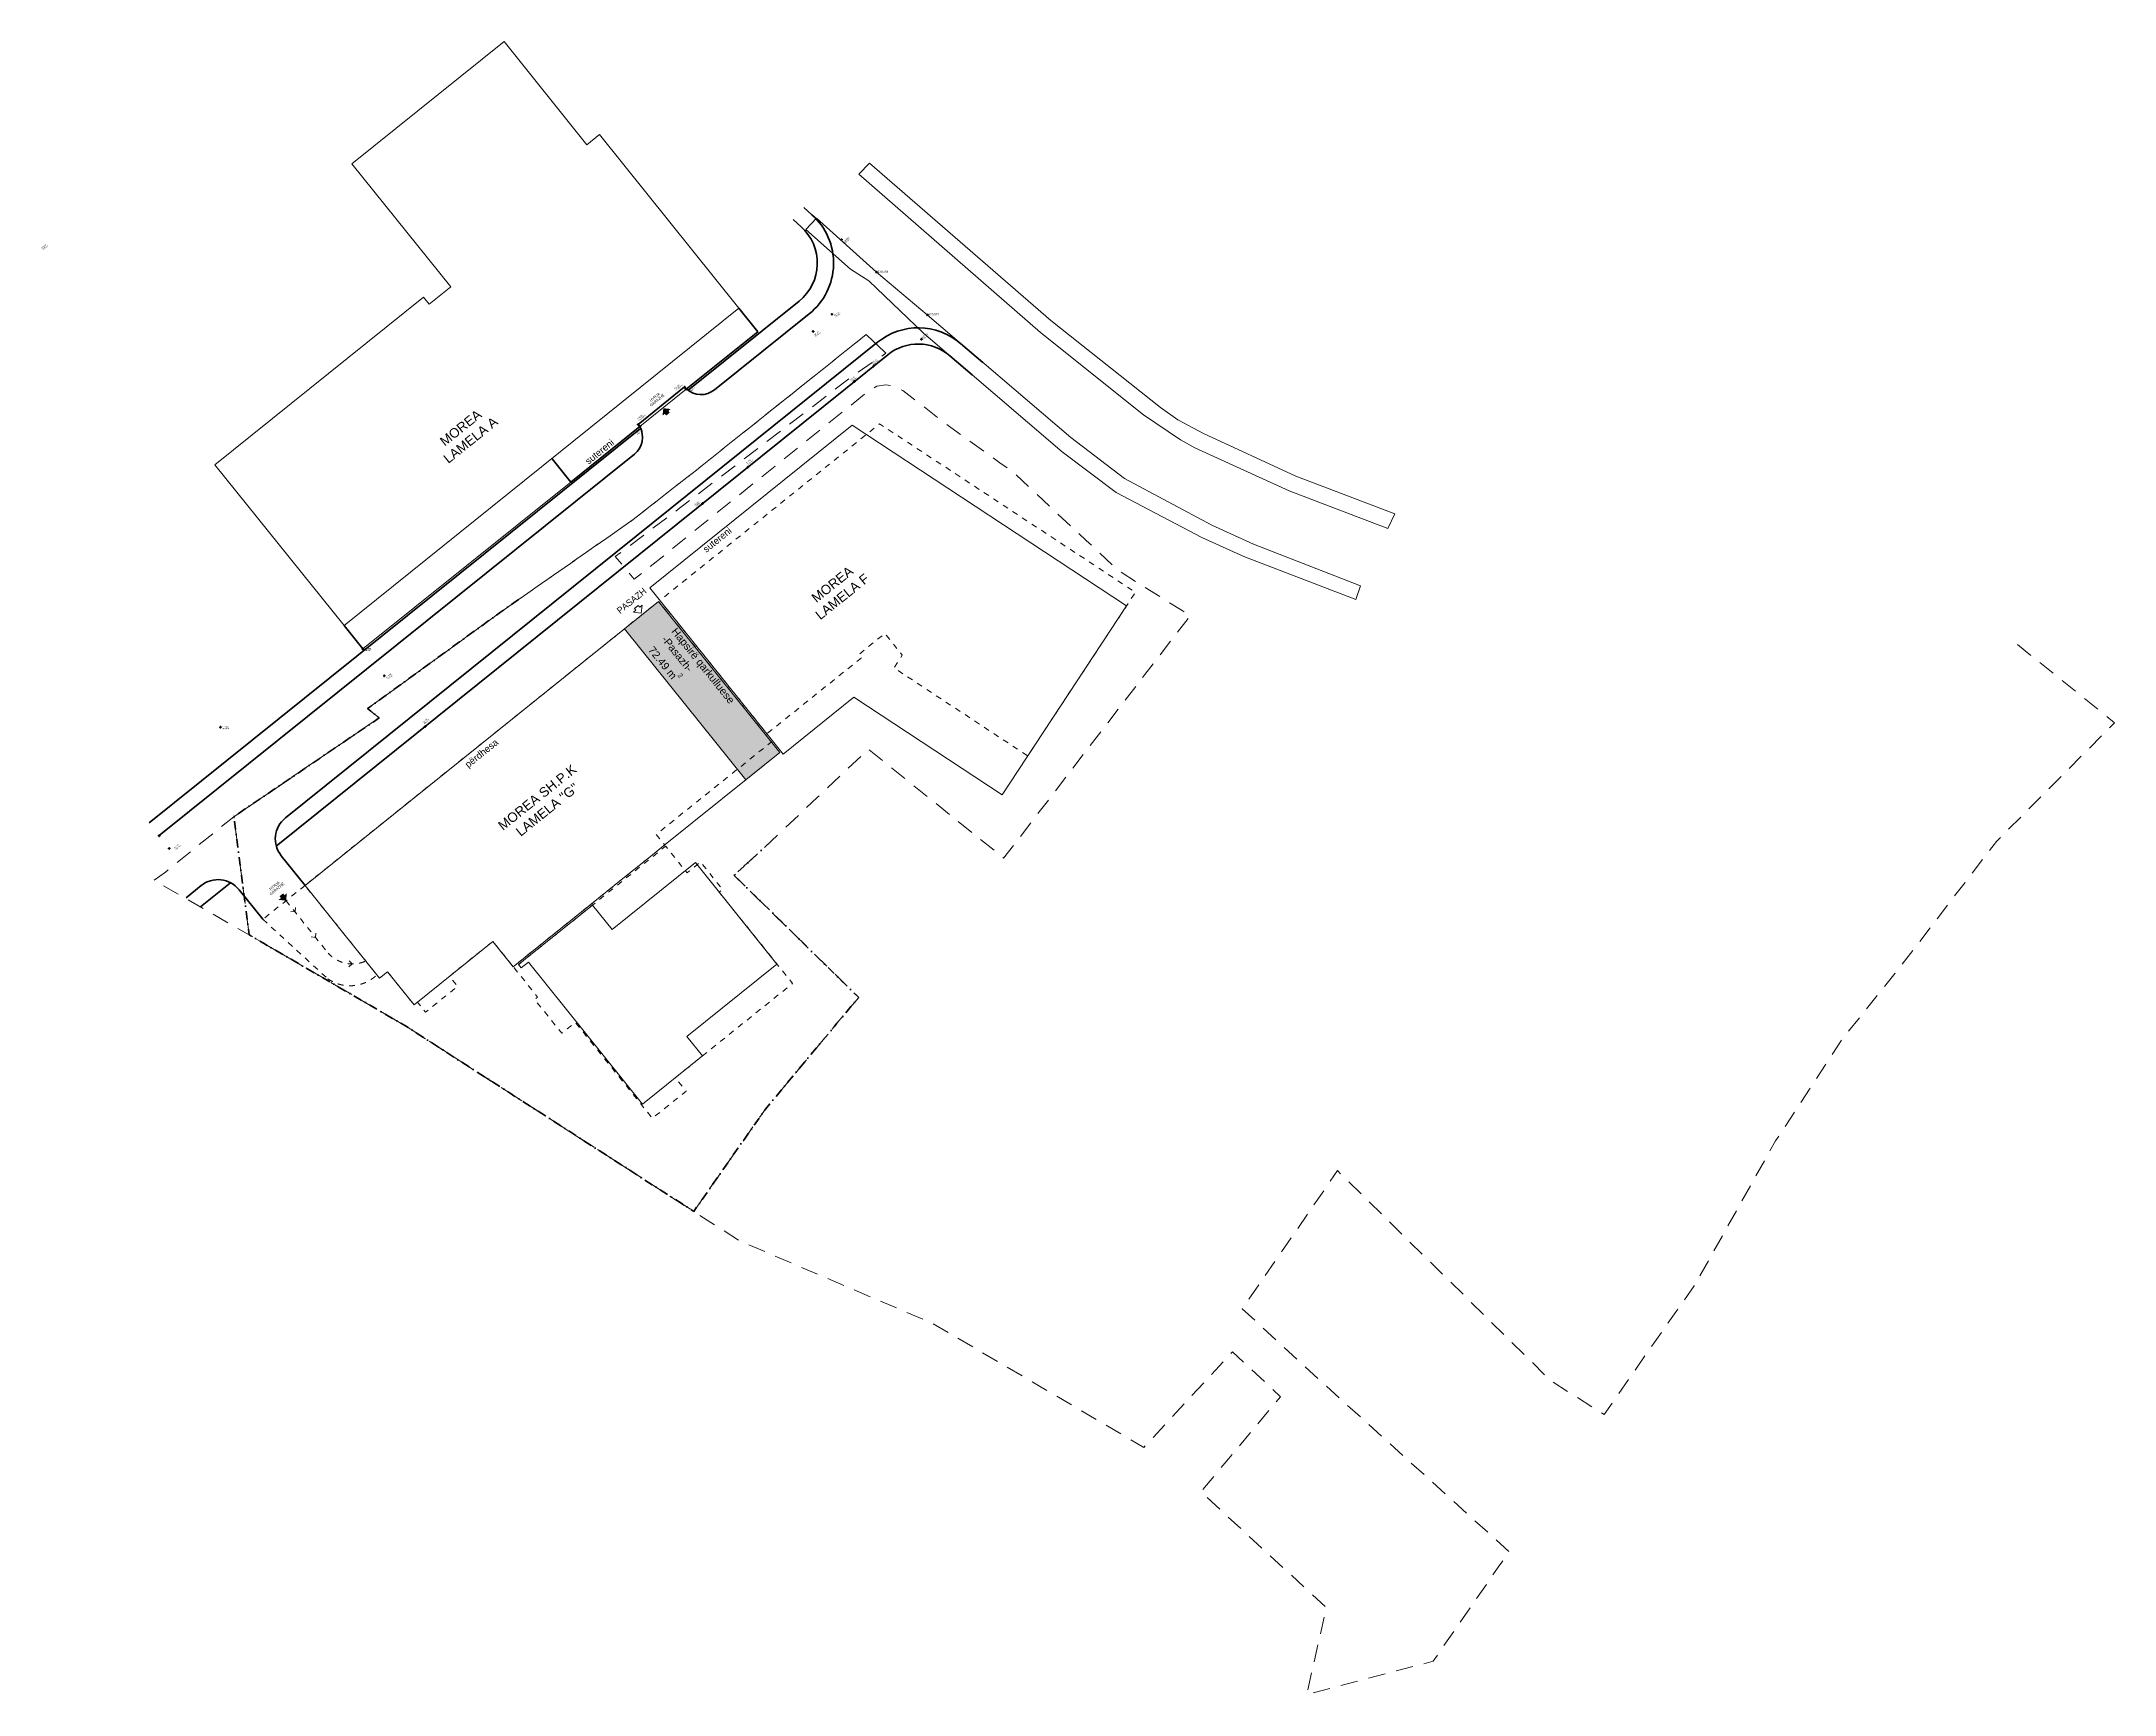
# Model space of a CAD drawing. Header units: millimetres. Extents: x 442402 to 633949, y -700592 to -547870.
import ezdxf

# ---------------------------------------------------------------- set-up
doc = ezdxf.new("R2010")
doc.units = ezdxf.units.MM
doc.header["$MEASUREMENT"] = 0
for name, pattern in [('Dashed', [1058.333333, 529.166667, -529.166667]), ('Dot & Dashed', [1675.694406, 793.75, -440.972222, 0, -440.972184]), ('Long Dashed', [2645.833254, 1587.499976, -1058.333278]), ('Wipeout_Contour', [1000, 0, -1000])]:
    doc.linetypes.add(name, pattern=pattern)
for name, color, linetype, lineweight, true_color in [('0_Pen_No__8', 7, 'Continuous', 35, 0xa80f02), ('2D Drafting - General_Pen_No__102', 7, 'Continuous', 13, 0xcccccc), ('A - Fill zone_Pen_No__102', 7, 'Continuous', 13, 0xcccccc), ('A - Fill zone_Pen_No__39', 7, 'Continuous', 35, 0xffd5aa), ('A - Fleta_Pen_No__82', 7, 'Continuous', 20, 0xaaaaaa), ('A - Parcelat_Pen_No__102', 7, 'Continuous', 13, 0xcccccc), ('A - Zonimi_Pen_No__161', 7, 'Continuous', 13, 0x6a6a6a), ('Drawing & Figure_Pen_No__102', 7, 'Continuous', 13, 0xcccccc), ('Drawing & Figure_Pen_No__106', 171, 'Continuous', 13, 0xaaaaff), ('Drawing & Figure_Pen_No__161', 7, 'Continuous', 13, 0x6a6a6a), ('Drawing & Figure_Pen_No__214', 7, 'Continuous', 0, 0xe8e8e8), ('Drawing & Figure_Pen_No__3', 7, 'Continuous', 18, 0xff6600), ('Drawing & Figure_Pen_No__4', 7, 'Continuous', 20, 0x029e21), ('Drawing & Figure_Pen_No__5', 7, 'Continuous', 25, 0x40a5ff), ('Drawing & Figure_Pen_No__82', 7, 'Continuous', 20, 0xaaaaaa)]:
    doc.layers.add(name, color=color, linetype=linetype, lineweight=lineweight, true_color=true_color)
for name, color, linetype, lineweight in [('2D Drafting - General_Pen_No__101', 252, 'Continuous', 13), ('A - Fill zone_Pen_No__2', 8, 'Continuous', 15), ('Drawing & Figure_Pen_No__2', 8, 'Continuous', 15), ('Drawing & Figure_Pen_No__6', 5, 'Continuous', 35), ('Drawing & Figure_Pen_No__7', 7, 'Continuous', 35)]:
    doc.layers.add(name, color=color, linetype=linetype, lineweight=lineweight)
doc.layers.add('A - Zonimi', color=7, linetype='Continuous')
doc.styles.add('GENERATED_STYLE_1', font='')
doc.styles.add('GENERATED_STYLE_2', font='')
doc.styles.get('GENERATED_STYLE_1').set_extended_font_data('Arial')
doc.styles.get('GENERATED_STYLE_2').set_extended_font_data('Century Gothic')

msp = doc.modelspace()

# ---------------------------------------------------------------- hatches: boundary and pattern name
at = {"layer": 'Drawing & Figure_Pen_No__4', "linetype": 'Continuous', "lineweight": 20, "true_color": 0x029e21}
for points in [[(500544, -581826), (499859, -581755), (499788, -582440), (499997, -582269), (500128, -582430), (500459, -582161), (500329, -582000)], [(465078, -626565), (464999, -627250), (464315, -627171), (464526, -627003), (464397, -626841), (464732, -626575), (464861, -626738)]]:
    msp.add_hatch(color=104, dxfattribs=at).paths.add_polyline_path(points)

# ---------------------------------------------------------------- linework, layer by layer
at = {"layer": '2D Drafting - General_Pen_No__102', "color": 254, "linetype": 'Dashed', "lineweight": 13, "true_color": 0xcccccc}
for points in [[(466753, -625841), (462855, -628972), (468852, -634462, 0.359988), (473391, -634105)], [(464999, -627250), (468886, -632088, 0.3284252), (472365, -632828)]]:
    msp.add_lwpolyline(points, format="xyb", dxfattribs=at)
at = {"layer": '2D Drafting - General_Pen_No__102', "color": 254, "linetype": 'Continuous', "lineweight": 13, "true_color": 0xcccccc}
for points in [[(465836, -628292), (465439, -628248)], [(465836, -628292), (465880, -627894)], [(467724, -630642), (467326, -630599)], [(467724, -630642), (467767, -630245)], [(471101, -633095), (470810, -633369)], [(471101, -633095), (470827, -632804)]]:
    msp.add_lwpolyline(points, dxfattribs=at)
at = {"layer": 'A - Parcelat_Pen_No__102', "color": 254, "linetype": 'Long Dashed', "lineweight": 13, "true_color": 0xcccccc, "flags": 128}
msp.add_lwpolyline([(502671, -655958), (509292, -646509), (515906, -638573), (517913, -636194), (506404, -624913), (509088, -622448), (514090, -617713), (518804, -613252), (531057, -623114), (531307, -623329), (542180, -609186), (548580, -600861), (547799, -600455), (541889, -596735), (538940, -593977), (532009, -587496), (530957, -586793), (526417, -583534), (521989, -580125), (521249, -579722), (520419, -579585), (519594, -579730), (518859, -580142), (497176, -597559), (495417, -595463), (501206, -591114), (517348, -578774), (520432, -576669), (518600, -574955), (502919, -587464), (497076, -592042), (484827, -600590), (472541, -609504), (473599, -610372), (460179, -619494), (461598, -630410), (462910, -631174), (476037, -638821), (485695, -645035)], close=True, dxfattribs=at)
at = {"layer": 'Drawing & Figure_Pen_No__102', "color": 254, "linetype": 'Long Dashed', "lineweight": 13, "true_color": 0xcccccc, "flags": 128}
msp.add_lwpolyline([(624979, -603590), (633949, -610810), (623048, -621770), (613808, -633799), (608837, -639988), (602636, -649426), (595116, -662836), (591016, -668655), (586798, -674723), (581878, -671623), (562158, -652193), (553358, -664943), (558938, -670123), (578008, -687393), (577005, -688834), (570994, -697513), (559314, -700592), (561115, -692553), (549530, -681858), (556175, -673933), (556885, -673073), (552445, -668933), (544252, -677757), (524716, -666292), (506886, -658671), (476036, -638821), (462910, -631174), (461598, -630410), (452790, -625373), (453850, -624609), (460179, -619494), (473599, -610372), (472541, -609504), (484827, -600590), (497076, -592042), (502919, -587464), (518600, -574956), (520432, -576670)], dxfattribs=at)
at = {"layer": 'Drawing & Figure_Pen_No__2', "color": 8, "linetype": 'Continuous', "lineweight": 15, "flags": 128}
for points in [[(566807, -592851), (557700, -589400), (548973, -585398), (547654, -584665), (544236, -582362), (534720, -574757), (517925, -560137), (518908, -559115), (535655, -573662), (545796, -581692), (547409, -582812), (549780, -584088), (558303, -588043), (567441, -591521)], [(564273, -598177), (563845, -599412), (553492, -595444), (549622, -593700), (541698, -589534), (536726, -585781), (523886, -574808), (518861, -569989), (517166, -568900), (513021, -565233), (514021, -564204), (518003, -567793), (519545, -569177), (524248, -573130), (537504, -584473), (542461, -588235), (550531, -592563), (554377, -594303)]]:
    msp.add_lwpolyline(points, close=True, dxfattribs=at)
at = {"layer": 'Drawing & Figure_Pen_No__2', "color": 8, "linetype": 'Continuous', "lineweight": 15}
for centre in [(519545, -569177), (524248, -573130)]:
    msp.add_circle(centre, 75, dxfattribs=at)
at = {"layer": 'Drawing & Figure_Pen_No__214', "color": 254, "linetype": 'Continuous', "lineweight": 0, "true_color": 0xe8e8e8}
for p, q in [((516197, -566180), (516437, -566180)), ((516317, -566300), (516317, -566060)), ((513701, -574779), (513701, -574539)), ((515325, -573077), (515565, -573077)), ((515445, -573197), (515445, -572957)), ((513581, -574659), (513821, -574659)), ((523588, -575379), (523828, -575379)), ((523708, -575499), (523708, -575259)), ((519174, -577869), (519414, -577869)), ((519294, -577989), (519294, -577749)), ((501711, -579800), (501951, -579800)), ((501831, -579920), (501831, -579680)), ((501861, -579986), (502101, -579986)), ((501981, -580106), (501981, -579866)), ((517415, -579282), (517655, -579282)), ((517535, -579402), (517535, -579162)), ((497405, -583259), (497645, -583259)), ((497525, -583379), (497525, -583139)), ((497562, -583453), (497802, -583453)), ((497682, -583573), (497682, -583333)), ((507545, -587211), (507785, -587211)), ((507665, -587331), (507665, -587091)), ((503371, -590564), (503611, -590564)), ((503491, -590684), (503491, -590444)), ((471970, -603993), (472210, -603993)), ((472090, -604113), (472090, -603873)), ((473961, -606472), (474201, -606472)), ((474081, -606592), (474081, -606352)), ((458821, -611230), (459061, -611230)), ((458941, -611350), (458941, -611110)), ((477729, -611162), (477969, -611162)), ((477849, -611282), (477849, -611042)), ((453151, -621255), (453391, -621255)), ((453271, -621375), (453271, -621135)), ((454090, -622425), (454330, -622425)), ((454210, -622545), (454210, -622305))]:
    msp.add_line(p, q, dxfattribs=at)
for centre in [(516317, -566180), (513701, -574659), (515445, -573077), (523708, -575379), (519294, -577869), (501831, -579800), (501981, -579986), (517535, -579282), (497525, -583259), (497682, -583453), (507665, -587211), (503491, -590564), (472090, -603993), (474081, -606472), (458941, -611230), (477849, -611162), (453271, -621255), (454210, -622425)]:
    msp.add_circle(centre, 60, dxfattribs=at)
at = {"layer": 'Drawing & Figure_Pen_No__5', "color": 161, "linetype": 'Continuous', "lineweight": 25, "true_color": 0x40a5ff, "flags": 128}
msp.add_lwpolyline([(501981, -579986), (501824, -579792)], dxfattribs=at)
msp.add_lwpolyline([(501981, -579986), (501824, -579792)], dxfattribs=at)
at = {"layer": 'Drawing & Figure_Pen_No__6', "color": 5, "linetype": 'Continuous', "lineweight": 35, "flags": 128}
for points in [[(502000, -579971, 0.3685899), (504590, -580053), (513348, -573022, 0.4631223), (513594, -563873), (512857, -563214)], [(502145, -580092), (512409, -571852, 0.4631223), (512594, -564991), (511857, -564331)], [(497347, -593574), (519664, -575647, -0.3606592), (527322, -575766), (529379, -577525)], [(504964, -589380), (520603, -576817, -0.3606592), (526347, -576906), (528403, -578665)], [(497682, -583453, -0.3673115), (497192, -585995), (453291, -621239)], [(466753, -625841), (464562, -623112, -0.414212), (464945, -619597), (466331, -618485)], [(462855, -628972), (460663, -626243, 0.414212), (457149, -625859), (455764, -626972)]]:
    msp.add_lwpolyline(points, format="xyb", dxfattribs=at)
for points in [[(497763, -583613), (452352, -620069)], [(504964, -589380), (464098, -622202)], [(497347, -593574), (464945, -619597)], [(457161, -625849), (456815, -626128)], [(459875, -625594), (457089, -627831)]]:
    msp.add_lwpolyline(points, dxfattribs=at)
at = {"layer": 'Drawing & Figure_Pen_No__7', "color": 7, "linetype": 'Continuous', "lineweight": 35, "flags": 128}
for points in [[(506848, -572520), (508590, -574689)], [(501981, -579986), (508590, -574689)], [(497525, -583259), (501824, -579792)], [(497525, -583259), (501824, -579792)], [(491305, -588591), (497682, -583453)], [(497682, -583453), (497525, -583259)], [(497682, -583453), (497525, -583259)], [(491305, -588591), (489575, -586435)], [(472090, -603993), (470360, -601837)]]:
    msp.add_lwpolyline(points, dxfattribs=at)
at = {"layer": 'Drawing & Figure_Pen_No__82', "color": 253, "linetype": 'Continuous', "lineweight": 20, "true_color": 0xaaaaaa, "flags": 128}
for points in [[(470360, -601837), (506849, -572520), (493965, -556478), (492802, -557412), (485144, -547870), (471082, -559164), (480229, -570543), (478223, -572149), (477695, -571492), (458430, -586979)], [(486477, -633151), (486727, -633463), (487390, -632930), (497926, -646048), (503477, -641590), (502033, -639792), (510359, -633104), (507405, -629425), (502833, -623733), (495138, -629914), (493322, -627653), (487139, -632619)]]:
    msp.add_lwpolyline(points, close=True, dxfattribs=at)
for points in [[(506849, -572520), (508591, -574689)], [(501981, -579986), (508591, -574689)], [(501981, -579986), (497682, -583453)], [(472090, -603993), (491305, -588591), (497682, -583453)]]:
    msp.add_lwpolyline(points, dxfattribs=at)
at = {"layer": 'Drawing & Figure_Pen_No__82', "color": 253, "linetype": 'Dashed', "lineweight": 20, "true_color": 0xaaaaaa, "flags": 128}
for points in [[(499538, -599509), (509432, -611828), (518126, -604846), (517876, -604535), (520332, -602562), (521942, -604567), (521171, -605738), (533532, -613877), (543486, -598759), (519849, -583197)], [(499887, -622380), (500082, -622224), (502054, -624680), (503302, -623678), (505337, -626212), (505025, -626462), (511804, -634902), (500966, -643606), (501968, -644854), (498849, -647358), (491727, -638490), (490479, -639492), (487974, -636373), (488247, -636154), (486087, -633464)]]:
    msp.add_lwpolyline(points, close=True, dxfattribs=at)

# ---------------------------------------------------------------- texts
at = {"layer": 'A - Fill zone_Pen_No__102', "color": 254, "lineweight": 13, "true_color": 0xcccccc, "insert": (498417, -604118), "char_height": 700, "attachment_point": 7, "rotation": 308.76974, "style": 'GENERATED_STYLE_1'}
msp.add_mtext('{\\fArial|b0|i0|c0|p34;Hapsirë qarkulluese^M-Pasazh-^M72.49 m{\\H0.66x;\\S2^  ;}}', dxfattribs=at)
at = {"layer": 'A - Fleta_Pen_No__82', "color": 253, "linetype": 'Continuous', "lineweight": 20, "true_color": 0xaaaaaa, "insert": (495870, -600783), "char_height": 600, "attachment_point": 7, "rotation": 38.76974, "style": 'GENERATED_STYLE_2'}
msp.add_mtext('\\A1;{\\pql;\\fCentury Gothic|b0|i0|c0|p34;PASAZH}', dxfattribs=at)
at = {"layer": 'Drawing & Figure_Pen_No__106', "color": 161, "linetype": 'Continuous', "lineweight": 13, "true_color": 0xaaaaff, "char_height": 625, "attachment_point": 8, "rotation": 38.76524, "style": 'GENERATED_STYLE_1'}
for s, insert in [('\\A1;{\\pqc;\\fArial|b0|i0|c0|p34;sutereni}', (494169, -586018)), ('\\A1;{\\pqc;\\fArial|b0|i0|c0|p34;sutereni}', (505042, -594162)), ('\\A1;{\\pqc;\\fArial|b0|i0|c0|p34;përdhesa}', (483375, -614020))]:
    msp.add_mtext(s, dxfattribs=dict(at, insert=insert))
at = {"layer": 'Drawing & Figure_Pen_No__161', "color": 251, "linetype": 'Continuous', "lineweight": 13, "true_color": 0x6a6a6a, "char_height": 875, "attachment_point": 8, "rotation": 38.76524, "style": 'GENERATED_STYLE_1'}
for s, insert in [('\\A1;{\\pqc;\\fArial|b0|i0|c0|p34;MOREA\\P\\pqc;\\fArial|b0|i0|c0|p34;LAMELA\\fArial|b0|i0|c0|p34; A\\P\\pqc;\\fArial|b0|i0|c0|p34;}', (482324, -585038)), ('\\A1;{\\pqc;\\fArial|b0|i0|c0|p34;MOREA\\P\\pqc;\\fArial|b0|i0|c0|p34;LAMELA F\\P\\pqc;\\fArial|b0|i0|c0|p34;}', (516662, -599503)), ('\\A1;{\\pqc;\\fArial|b0|i0|c0|p34;MOREA SH.P.K\\P\\pqc;\\fArial|b0|i0|c0|p34;LAMELA \\fArial|b0|i0|c0|p34;"G"\\P\\pqc;\\fArial|b0|i0|c0|p34;}', (489408, -619189))]:
    msp.add_mtext(s, dxfattribs=dict(at, insert=insert))
at = {"layer": 'Drawing & Figure_Pen_No__2', "color": 8, "linetype": 'Continuous', "lineweight": 15, "char_height": 195, "attachment_point": 7, "rotation": 359.99938, "style": 'GENERATED_STYLE_1'}
for s, insert in [('\\A1;{\\pql;\\fArial|b0|i0|c0|p34;620.509}', (519658, -569229)), ('\\A1;{\\pql;\\fArial|b0|i0|c0|p34;620.577}', (524361, -573182))]:
    msp.add_mtext(s, dxfattribs=dict(at, insert=insert))
at = {"layer": 'Drawing & Figure_Pen_No__214', "color": 254, "linetype": 'Continuous', "lineweight": 0, "true_color": 0xe8e8e8, "char_height": 120, "attachment_point": 7, "style": 'GENERATED_STYLE_1'}
for s, insert, rotation in [('\\A1;{\\pql;\\fArial|b0|i0|c0|p34;617.90}', (442456, -567011), 38.7754), ('\\A1;{\\pql;\\fArial|b0|i0|c0|p34;ASFALT}', (442564, -567145), 38.7754), ('\\A1;{\\pql;\\fArial|b0|i0|c0|p34;620.586}', (516542, -566429), 38.7754), ('\\A1;{\\pql;\\fArial|b0|i0|c0|p34;ASFALT}', (516650, -566563), 38.7754), ('\\A1;{\\pql;\\fArial|b0|i0|c0|p34;619.87}', (513845, -575048), 38.7754), ('\\A1;{\\pql;\\fArial|b0|i0|c0|p34;620.23}', (515684, -573265), 38.7754), ('\\A1;{\\pql;\\fArial|b0|i0|c0|p34;ASFALT}', (515792, -573398), 38.7754), ('\\A1;{\\pql;\\fArial|b0|i0|c0|p34;ASFALT}', (513953, -575182), 38.7754), ('\\A1;{\\pql;\\fArial|b0|i0|c0|p34;620.586}', (523797, -575278), 38.7754), ('\\A1;{\\pql;\\fArial|b0|i0|c0|p34;ASFALT}', (523904, -575412), 38.7754), ('\\A1;{\\pql;\\fArial|b0|i0|c0|p34;620.23}', (519183, -577620), 38.7754), ('\\A1;{\\pql;\\fArial|b0|i0|c0|p34;ASFALT}', (519291, -577754), 38.7754), ('\\A1;{\\pql;\\fArial|b0|i0|c0|p34;618.007}', (500934, -580002), 38.7754), ('\\A1;{\\pql;\\fArial|b0|i0|c0|p34;GARAZHA}', (501041, -580136), 38.7754), ('\\A1;{\\pql;\\fArial|b0|i0|c0|p34;617.95}', (502232, -580182), 38.7754), ('\\A1;{\\pql;\\fArial|b0|i0|c0|p34;ASFALT}', (502339, -580316), 38.7754), ('\\A1;{\\pql;\\fArial|b0|i0|c0|p34;619.87}', (517179, -579198), 38.7754), ('\\A1;{\\pql;\\fArial|b0|i0|c0|p34;ASFALT}', (517286, -579332), 38.7754), ('\\A1;{\\pql;\\fArial|b0|i0|c0|p34;617.95}', (497376, -584082), 38.7754), ('\\A1;{\\pql;\\fArial|b0|i0|c0|p34;ASFALT}', (497484, -584216), 38.7754), ('\\A1;{\\pql;\\fArial|b0|i0|c0|p34;618.007}', (497522, -582783), 38.7754), ('\\A1;{\\pql;\\fArial|b0|i0|c0|p34;GARAZHA}', (497630, -582917), 38.7754), ('\\A1;{\\pql;\\fArial|b0|i0|c0|p34;617.95}', (507591, -586853), 38.7754), ('\\A1;{\\pql;\\fArial|b0|i0|c0|p34;ASFALT}', (507699, -586987), 38.7754), ('\\A1;{\\pql;\\fArial|b0|i0|c0|p34;617.95}', (502736, -590754), 38.7754), ('\\A1;{\\pql;\\fArial|b0|i0|c0|p34;ASFALT}', (502843, -590888), 38.7754), ('\\A1;{\\pql;\\fArial|b0|i0|c0|p34;OBJEKT}', (472247, -604185), 359.99938), ('\\A1;{\\pql;\\fArial|b0|i0|c0|p34;617.986}', (472247, -604014), 359.99938), ('\\A1;{\\pql;\\fArial|b0|i0|c0|p34;617.90}', (474324, -606681), 38.7754), ('\\A1;{\\pql;\\fArial|b0|i0|c0|p34;ASFALT}', (474431, -606815), 38.7754), ('\\A1;{\\pql;\\fArial|b0|i0|c0|p34;617.90}', (477667, -610843), 38.7754), ('\\A1;{\\pql;\\fArial|b0|i0|c0|p34;ASFALT}', (477775, -610977), 38.7754), ('\\A1;{\\pql;\\fArial|b0|i0|c0|p34;TERREN}', (459098, -611419), 359.99938), ('\\A1;{\\pql;\\fArial|b0|i0|c0|p34;616.987}', (459098, -611251), 359.99938), ('\\A1;{\\pql;\\fArial|b0|i0|c0|p34;617.85}', (454718, -622431), 38.7754), ('\\A1;{\\pql;\\fArial|b0|i0|c0|p34;ASFALT}', (454825, -622565), 38.7754)]:
    msp.add_mtext(s, dxfattribs=dict(at, insert=insert, rotation=rotation))
at = {"layer": 'Drawing & Figure_Pen_No__3', "color": 30, "linetype": 'Continuous', "lineweight": 18, "true_color": 0xff6600, "char_height": 245, "attachment_point": 7, "rotation": 38.7754, "style": 'GENERATED_STYLE_2'}
for s, insert in [('\\A1;{\\pql;\\fCentury Gothic|b0|i0|c0|p34;HYRJA}', (498719, -581168)), ('\\A1;{\\pql;\\fCentury Gothic|b0|i0|c0|p34;GARAZHË}', (498736, -581620)), ('\\A1;{\\pql;\\fCentury Gothic|b0|i0|c0|p34;HYRJA}', (463584, -626320)), ('\\A1;{\\pql;\\fCentury Gothic|b0|i0|c0|p34;GARAZHË}', (463601, -626772))]:
    msp.add_mtext(s, dxfattribs=dict(at, insert=insert))

# ---------------------------------------------------------------- next in the draw order: wipeouts: each hides what was drawn before it
at = {"color": 254, "linetype": 'Wipeout_Contour', "lineweight": 0, "ltscale": 5457578.216944693}
msp.add_wipeout([(497104, -600599), (497825, -600677), (497903, -599957), (497682, -600135), (497545, -599965), (497195, -600246), (497332, -600416)], dxfattribs=at).dxf.layer = 'A - Zonimi'

# ---------------------------------------------------------------- next in the draw order: hatches: boundary and pattern name
at = {"layer": 'A - Fill zone_Pen_No__39', "linetype": 'Continuous', "lineweight": 0, "true_color": 0x3f352a}
msp.add_hatch(color=39, dxfattribs=at).paths.add_polyline_path([(496264, -602139), (499422, -599603), (510630, -613559), (507473, -616095)])

# ---------------------------------------------------------------- next in the draw order: linework, layer by layer
at = {"layer": '0_Pen_No__8', "color": 14, "linetype": 'Dot & Dashed', "lineweight": 35, "true_color": 0xa80f02, "flags": 128}
msp.add_lwpolyline([(486477, -599439), (484827, -600590), (472541, -609504), (473599, -610372), (460179, -619494), (461598, -630410), (462910, -631174), (476037, -638821), (485695, -645035), (502671, -655958), (509292, -646509), (515906, -638573), (517913, -636194), (506404, -624913), (509088, -622448), (509912, -621669)], dxfattribs=at)
at = {"layer": '2D Drafting - General_Pen_No__101', "color": 252, "linetype": 'Continuous', "lineweight": 13, "flags": 128}
msp.add_lwpolyline([(517304, -583317), (498599, -598340), (510935, -613699), (517471, -608450), (531167, -617468), (542661, -600012)], close=True, dxfattribs=at)
at = {"layer": 'A - Fill zone_Pen_No__2', "color": 8, "linetype": 'Continuous', "lineweight": 15, "flags": 128}
msp.add_lwpolyline([(496264, -602139), (499422, -599603), (510630, -613559), (507473, -616095)], close=True, dxfattribs=at)
at = {"layer": 'A - Zonimi_Pen_No__161', "color": 251, "linetype": 'Continuous', "lineweight": 13, "true_color": 0x6a6a6a, "flags": 128}
msp.add_lwpolyline([(497104, -600599), (497825, -600677), (497903, -599957), (497682, -600135), (497545, -599965), (497195, -600246), (497332, -600416)], close=True, dxfattribs=at)
at = {"layer": 'Drawing & Figure_Pen_No__82', "color": 253, "linetype": 'Dashed', "lineweight": 20, "true_color": 0xaaaaaa, "flags": 128}
msp.add_lwpolyline([(487529, -632113), (485993, -633347), (484114, -631008), (480099, -634233), (480850, -635168), (477888, -637548), (477136, -636612), (476824, -636863), (474382, -633822), (473642, -634417), (466753, -625841), (499422, -599603), (509848, -612585), (499205, -621132), (499988, -622107)], close=True, dxfattribs=at)
at = {"layer": 'Drawing & Figure_Pen_No__82', "color": 253, "linetype": 'Continuous', "lineweight": 20, "true_color": 0xaaaaaa, "flags": 128}
msp.add_lwpolyline([(470104, -630012), (473642, -634417), (474382, -633822), (476824, -636863), (484114, -631008), (485993, -633347), (493228, -627536), (495973, -625332), (498526, -623281), (499890, -622185), (510630, -613559), (499422, -599603), (466753, -625841)], close=True, dxfattribs=at)

doc.saveas('drawing.dxf')
